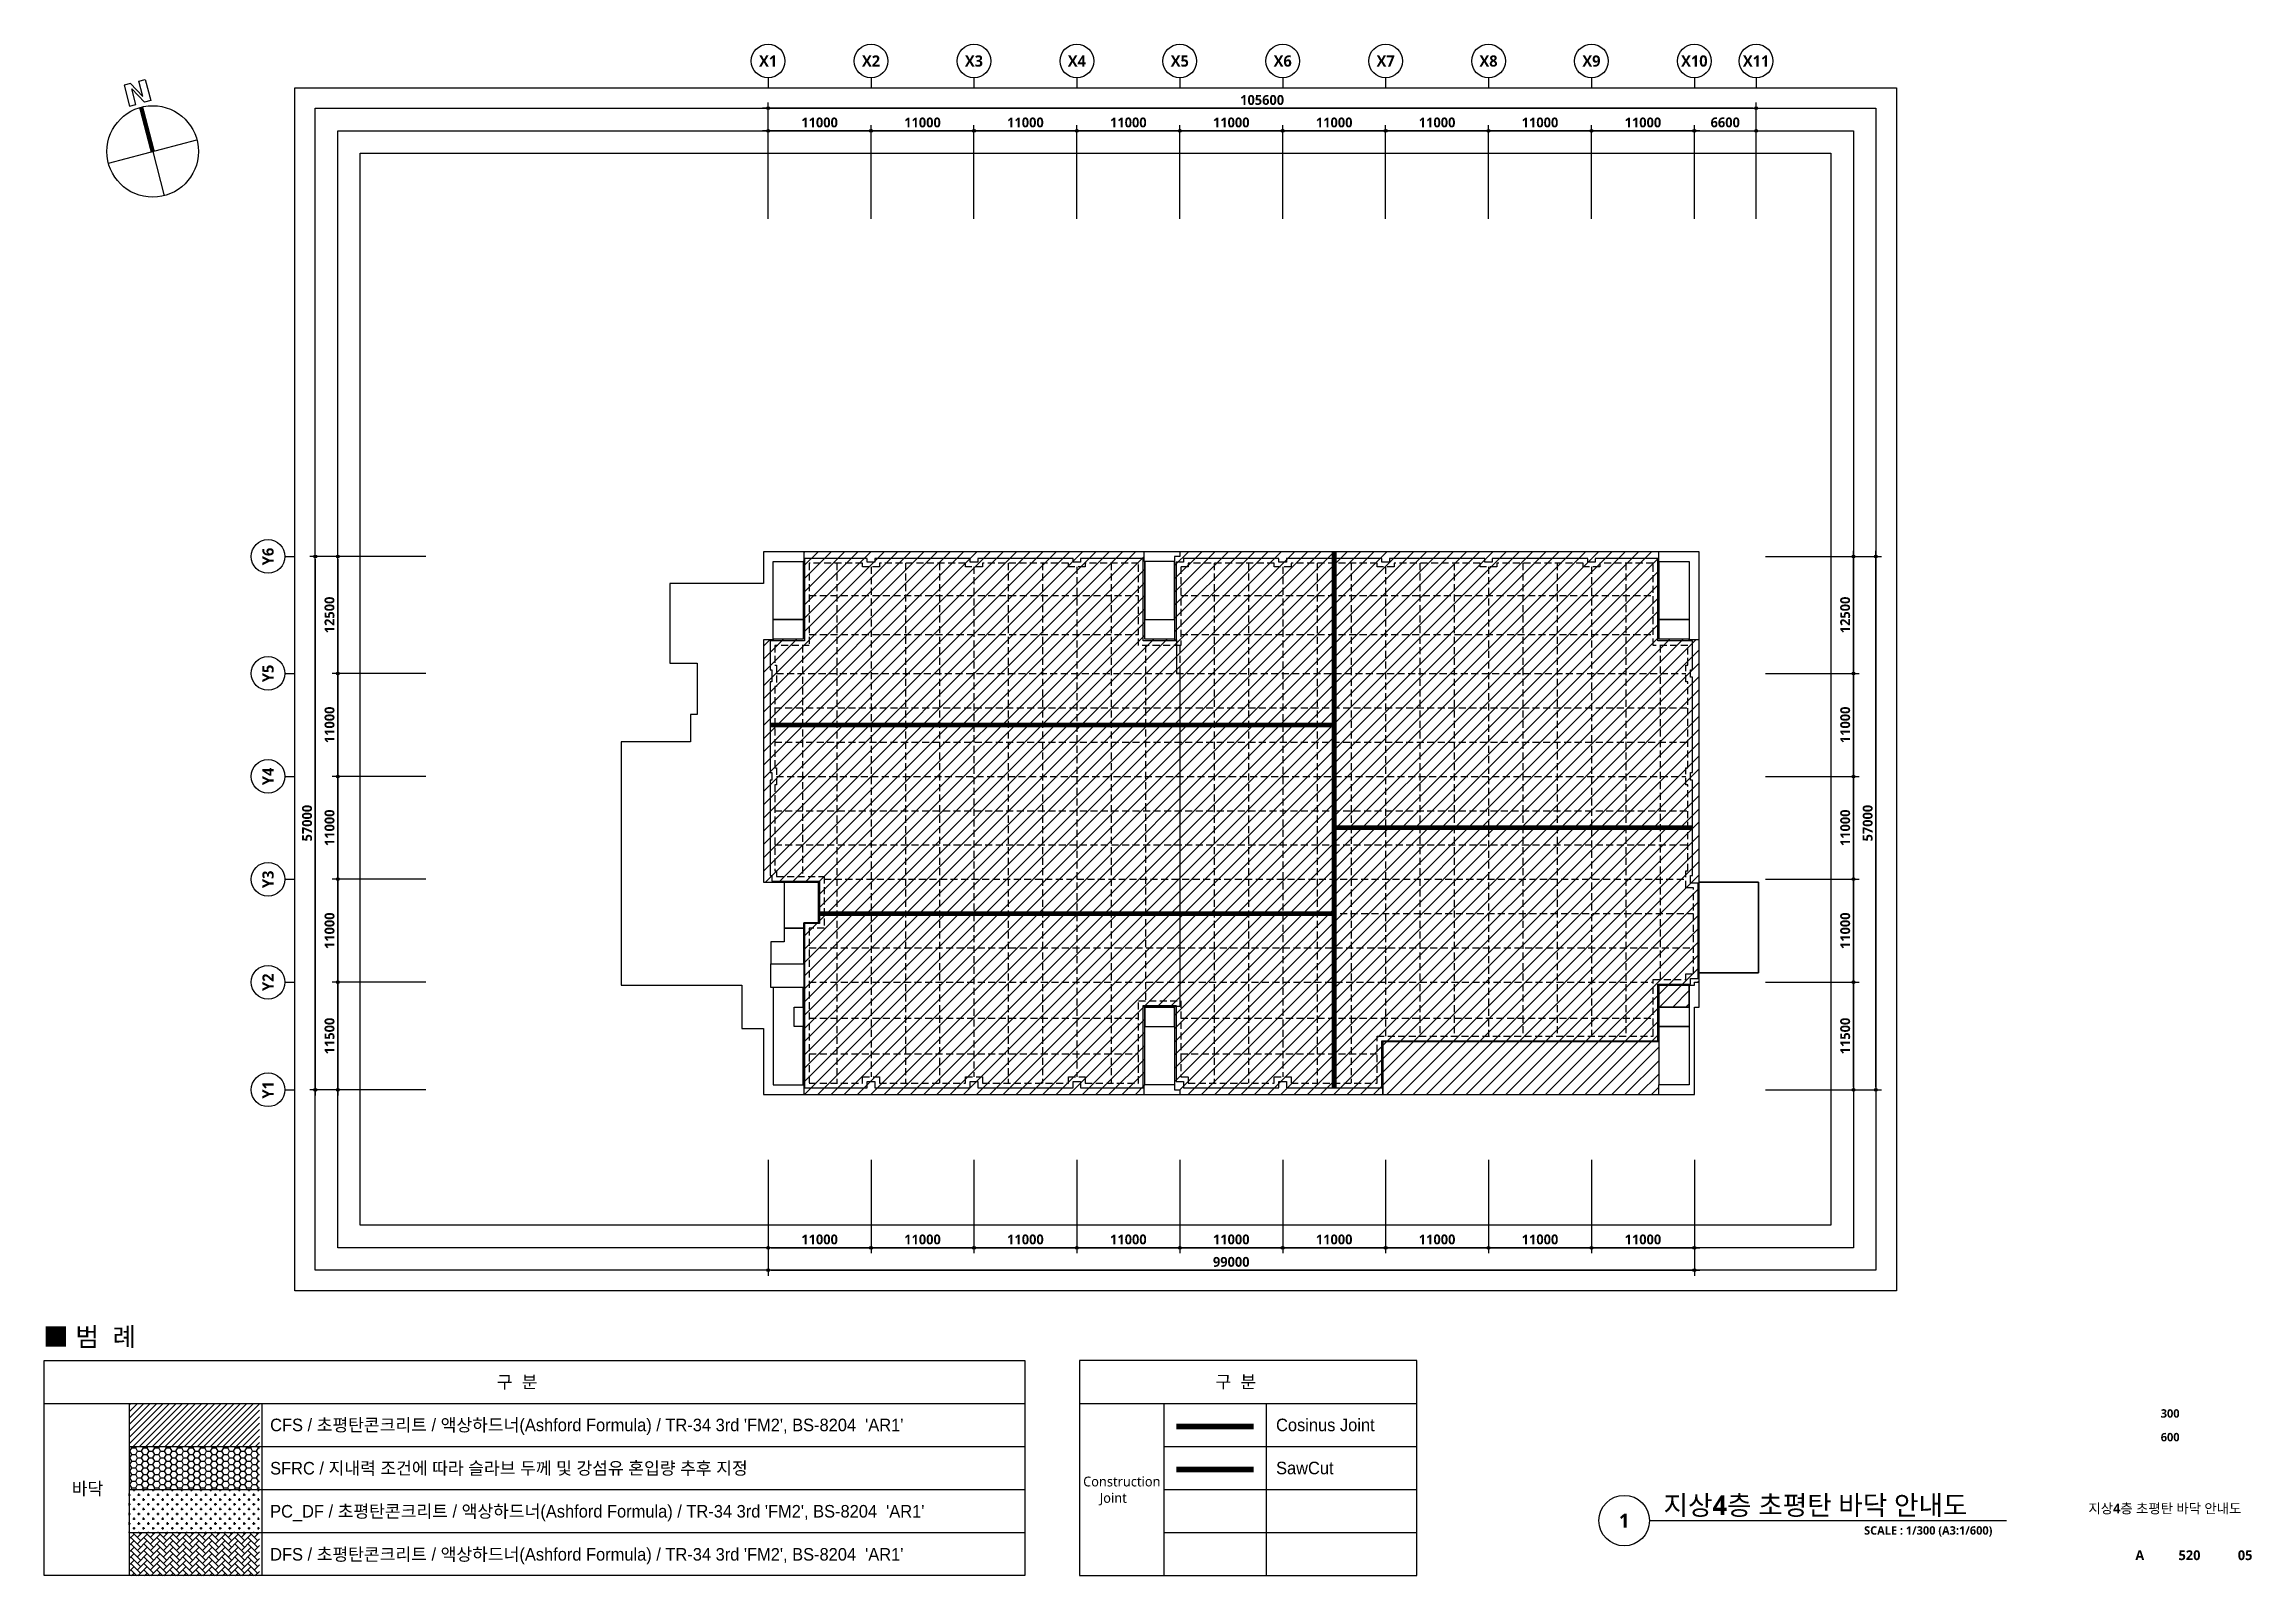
# Model space of a CAD drawing. Header units: millimetres. Extents: x -5354 to 997967, y -1313401 to 249081.
# Drawn here: x 762000 to 997967, y 5975 to 169666 of the extents above; entities that cross this region are included whole.
import ezdxf
from ezdxf.enums import TextEntityAlignment as Align

# ---------------------------------------------------------------- set-up
doc = ezdxf.new("R2010")
doc.units = ezdxf.units.MM
doc.header["$LTSCALE"] = 300
doc.header["$MEASUREMENT"] = 0
doc.header["$PDSIZE"] = -10
doc.linetypes.add('HIDDEN', pattern=[0.375, 0.25, -0.125])
doc.linetypes.add('HIDDENX2', pattern=[0.75, 0.5, -0.25])
doc.layers.get('0').update_dxf_attribs({"linetype": 'CONTINUOUS'})
doc.layers.get('Defpoints').update_dxf_attribs({"color": 153, "linetype": 'CONTINUOUS'})
for name, color, linetype in [('A-ANNO-SYMB', 7, 'CONTINUOUS'), ('A-ANNO-TEXT1', 7, 'CONTINUOUS'), ('A-ANNO-TITL', 7, 'CONTINUOUS'), ('A-ST-AXIS-BUB', 7, 'CONTINUOUS'), ('A-ST-AXIS-DIM', 7, 'CONTINUOUS'), ('AA-MARK', 2, 'CONTINUOUS'), ('AA-XXXX-TXT1', 2, 'CONTINUOUS'), ('ILDO_Area', 8, 'CONTINUOUS'), ('ILDO_Cosinus Joint', 20, 'CONTINUOUS'), ('SAWCUT', 20, 'HIDDEN')]:
    doc.layers.add(name, color=color, linetype=linetype)
doc.layers.add('Defpoint', color=161, linetype='CONTINUOUS', plot=False)
doc.layers.add('면적', color=210, linetype='CONTINUOUS', plot=False)
doc.styles.add('SH_대대리576', font='')
doc.styles.add('돋움', font='')
doc.styles.add('울릉도L', font='')
doc.styles.get('SH_대대리576').set_extended_font_data('NanumGothic', bold=True)
doc.styles.get('돋움').set_extended_font_data('Dotum')
doc.styles.get('울릉도L').set_extended_font_data('NanumGothic')
doc.dimstyles.new('SHP 600', dxfattribs={"dimscale": 300, "dimtxt": 3.5, "dimasz": 1, "dimexe": 2, "dimexo": 2, "dimgap": 1, "dimtad": 1, "dimdec": 0, "dimzin": 0, "dimdsep": 46, "dimtxsty": 'SH_대대리576', "dimblk": 'DIMDOT', "dimcen": 0.09, "dimclrt": 3, "dimadec": 0, "dimazin": 1, "dimtfac": 1, "dimtdec": 0, "dimtix": 1, "dimtmove": 2, "dimatfit": 0, "dimldrblk": 'DIMDOT', "dimfxl": 1, "dimtolj": 1, "dimtzin": 0, "dimarcsym": 0})

msp = doc.modelspace()

# ---------------------------------------------------------------- texts
at = {"layer": 'A-ANNO-TEXT1', "style": 'SH_대대리576'}
for s, p in [('X1', (839381.8, 167866.3)), ('X2', (850381.8, 167866.3)), ('X3', (861381.8, 167866.3)), ('X4', (872381.8, 167866.3)), ('X5', (883381.8, 167866.3)), ('X6', (894381.8, 167866.3)), ('X7', (905381.8, 167866.3)), ('X8', (916381.8, 167866.3)), ('X9', (927381.8, 167866.3)), ('X10', (938381.8, 167866.3)), ('X11', (944981.8, 167866.3))]:
    msp.add_text(s, height=1200, dxfattribs=at).set_placement(p, align=Align.MIDDLE_CENTER)
for s, p in [('Y6', (785931.8, 114916.3)), ('Y5', (785931.8, 102416.3)), ('Y4', (785931.8, 91416.3)), ('Y3', (785931.8, 80416.3)), ('Y2', (785931.8, 69416.3)), ('Y1', (785931.8, 57916.3))]:
    msp.add_text(s, height=1200, rotation=90, dxfattribs=at).set_placement(p, align=Align.MIDDLE_CENTER)
at = {"layer": 'A-ANNO-TITL', "style": 'SH_대대리576'}
for s, height, p in [('300', 900, (989235.5, 23333.4)), ('600', 900, (989235.5, 20800.2)), ('지상4층 초평탄 바닥 안내도', 1050, (988670.3, 13191.8)), ('A', 1050, (985987.6, 8181.3)), ('520', 1050, (991300.8, 8181.3)), ('05', 1050, (997247.3, 8181.3))]:
    msp.add_text(s, height=height, dxfattribs=at).set_placement(p, align=Align.MIDDLE)

# ---------------------------------------------------------------- blocks, each defined once
blk = doc.blocks.new('*U21')
at = {"layer": 'A-ANNO-TITL'}
blk.add_line((0, 0), (6359, 0), dxfattribs=at)
blk.add_circle((-450, 0), 450, dxfattribs=at)
at = {"layer": 'AA-XXXX-TXT1', "style": 'SH_대대리576'}
blk.add_attdef('DWG.TITLE', (250, 100), '', height=350, dxfattribs=at)
at = {"layer": 'AA-XXXX-TXT1', "color": 7, "style": 'SH_대대리576'}
blk.add_attdef('NO1', text='', height=300, dxfattribs=at).set_placement((-450, 0), align=Align.MIDDLE)
at = {"layer": 'AA-XXXX-TXT1', "style": 'SH_대대리576'}
blk.add_attdef('SCALE', text='', height=150, dxfattribs=at).set_placement((6109, -100), align=Align.TOP_RIGHT)
blk = doc.blocks.new('G$CDADDFB7A')
at = {"layer": '면적', "elevation": 103000}
for points in [[(98950, 11700), (99500, 11700), (99500, 12000), (100000, 12000), (100000, 13000), (100000, 13000), (100000, 22700), (100000, 22700), (100000, 48600), (98950, 48600), (98950, 48650), (95750, 48650), (95750, 56950), (95700, 56950), (95700, 58000), (44500, 58000), (44500, 57500), (44500, 57500), (43950, 57500), (43950, 48650), (40750, 48650), (40750, 56950), (40700, 56950), (40700, 58000), (4300, 58000), (4300, 56950), (4250, 56950), (4250, 48650), (1050, 48650), (1050, 48600), (0, 48600), (0, 22700), (5900, 22700), (5900, 18360), (4300, 18360), (4300, 11450), (4250, 11450), (4250, 1050), (4300, 1050), (4300, 0), (40700, 0), (40700, 1050), (40750, 1050), (40750, 9350), (43950, 9350), (43950, 500), (44500, 500), (44500, 0), (66200, 0), (66200, 5650), (95750, 5650), (95750, 9350), (98950, 9350), (98950, 11700)], [(44500, 45000), (44200, 45000), (44200, 48600)]]:
    blk.add_lwpolyline(points, dxfattribs=at)
for points in [[(1050, 56950), (4250, 56950), (4250, 50750), (1050, 50750)], [(1050, 50750), (4250, 50750), (4250, 48650), (1050, 48650)], [(100000, 22700), (106350, 22700), (106350, 13000), (100000, 13000)], [(95750, 11700), (98950, 11700), (98950, 9350), (95750, 9350)], [(95750, 9350), (98950, 9350), (98950, 7250), (95750, 7250)]]:
    blk.add_lwpolyline(points, close=True, dxfattribs=at)
at = {"layer": '면적'}
for points in [[(40750, 50750), (43950, 50750), (43950, 56950), (40750, 56950), (40750, 50750), (40750, 50750)], [(98950, 50750), (95750, 50750), (95750, 56950), (98950, 56950)], [(40750, 50750), (43950, 50750), (43950, 48650), (40750, 48650)], [(95750, 50750), (98950, 50750), (98950, 48650), (95750, 48650)], [(2200, 22700), (2200, 17760), (4300, 17760), (4300, 18360), (5900, 18360), (5900, 22700)], [(2200, 17760), (2200, 16300), (800, 16300), (800, 13950), (4300, 13950), (4300, 17760), (2200, 17760)], [(800, 13950), (4300, 13950), (4300, 11450), (800, 11450)], [(4250, 9350), (4250, 11450), (1050, 11450), (1050, 1050), (4250, 1050), (4250, 7250), (3300, 7250), (3300, 9350)], [(4250, 7250), (3300, 7250), (3300, 9350), (4250, 9350)], [(40750, 7250), (43950, 7250), (43950, 9350), (40750, 9350)], [(43950, 1050), (40750, 1050), (40750, 7250), (43950, 7250)], [(98950, 1050), (95750, 1050), (95750, 7250), (98950, 7250)], [(66200, 5650), (66200, 0), (95600, 0), (95700, 0), (95700, 1050), (95750, 1050), (95750, 5650)]]:
    blk.add_lwpolyline(points, close=True, dxfattribs=at)
for points in [[(43950, 48650), (43950, 48600), (44200, 48600)], [(44500, 45000), (44500, 9400), (43950, 9400), (43950, 9350)]]:
    blk.add_lwpolyline(points, dxfattribs=at)
blk = doc.blocks.new('A-ST-AXIS-BUB-1')
at = {"layer": 'A-ST-AXIS-BUB'}
blk.add_line((0, 350), (0, 0), dxfattribs=at)
blk.add_circle((0, 950), 600, dxfattribs=at)
blk = doc.blocks.new('dr-sy-018-D-M')
at = {"layer": 'A-ANNO-SYMB'}
for p, q in [((-1, 16.4), (-2.5, 16.4)), ((-2.5, 16.4), (-2.5, 11.4)), ((-1, 16.4), (1, 12.8)), ((1, 12.8), (1, 16.4)), ((1, 16.4), (2.5, 16.4)), ((2.5, 16.4), (2.5, 11.4)), ((-2.5, 11.4), (-1, 11.4)), ((-1, 15.09), (1.05, 11.4)), ((-1, 11.4), (-1, 15.09)), ((2.5, 11.4), (1.05, 11.4)), ((-10.5, 0), (10.5, 0)), ((0, 0), (0, -10.5))]:
    blk.add_line(p, q, dxfattribs=at)
at = {"layer": 'A-ANNO-SYMB', "const_width": 1}
blk.add_lwpolyline([(0, 10.5), (0, 0)], dxfattribs=at)
at = {"layer": 'A-ANNO-SYMB'}
blk.add_circle((0, 0), 10.5, dxfattribs=at)
blk = doc.blocks.new('DIMDOT')
at = {"color": 0}
blk.add_line((-2, 0), (2, 0), dxfattribs=at)
for radius in [0.5, 0.25]:
    blk.add_circle((0, 0), radius, dxfattribs=at)
blk = doc.blocks.new('*D79')
at = {"layer": 'A-ST-AXIS-DIM', "color": 0, "lineweight": -2, "transparency": 16777216}
for p, q in [((938382, 151016), (938382, 161016)), ((944982, 151016), (944982, 161016)), ((938682, 160416), (944682, 160416))]:
    blk.add_line(p, q, dxfattribs=at)
at = {"layer": 'Defpoints', "color": 0, "transparency": 16777216}
for p in [(944982, 160416), (938382, 150416), (944982, 150416)]:
    blk.add_point(p, dxfattribs=at)
at = {"layer": 'A-ST-AXIS-DIM', "color": 0, "linetype": 'ByBlock', "lineweight": -2, "transparency": 16777216, "xscale": 300, "yscale": 300, "zscale": 300, "rotation": 180}
blk.add_blockref('DIMDOT', (938382, 160416), dxfattribs=at)
at = {"layer": 'A-ST-AXIS-DIM', "color": 0, "linetype": 'ByBlock', "lineweight": -2, "transparency": 16777216, "xscale": 300, "yscale": 300, "zscale": 300}
blk.add_blockref('DIMDOT', (944982, 160416), dxfattribs=at)
at = {"layer": 'A-ST-AXIS-DIM', "color": 3, "transparency": 16777216, "insert": (941682, 161296), "char_height": 1050, "attachment_point": 5, "style": 'SH_대대리576'}
blk.add_mtext('\\A1;6600', dxfattribs=at)
blk = doc.blocks.new('*D84')
at = {"layer": 'A-ST-AXIS-DIM', "color": 0, "lineweight": -2, "transparency": 16777216}
for p, q in [((839382, 50445), (839382, 38045)), ((938382, 50445), (938382, 38045)), ((839682, 38645), (938082, 38645))]:
    blk.add_line(p, q, dxfattribs=at)
at = {"layer": 'Defpoints', "color": 0, "transparency": 16777216}
for p in [(839382, 51045), (938382, 51045), (938382, 38645)]:
    blk.add_point(p, dxfattribs=at)
at = {"layer": 'A-ST-AXIS-DIM', "color": 0, "linetype": 'ByBlock', "lineweight": -2, "transparency": 16777216, "xscale": 300, "yscale": 300, "zscale": 300, "rotation": 180}
blk.add_blockref('DIMDOT', (839382, 38645), dxfattribs=at)
at = {"layer": 'A-ST-AXIS-DIM', "color": 0, "linetype": 'ByBlock', "lineweight": -2, "transparency": 16777216, "xscale": 300, "yscale": 300, "zscale": 300}
blk.add_blockref('DIMDOT', (938382, 38645), dxfattribs=at)
at = {"layer": 'A-ST-AXIS-DIM', "color": 3, "transparency": 16777216, "insert": (888882, 39524), "char_height": 1050, "attachment_point": 5, "style": 'SH_대대리576'}
blk.add_mtext('\\A1;99000', dxfattribs=at)
blk = doc.blocks.new('*D85')
at = {"layer": 'A-ST-AXIS-DIM', "color": 0, "lineweight": -2, "transparency": 16777216}
for p, q in [((927382, 50445), (927382, 40445)), ((938382, 50445), (938382, 40445)), ((927682, 41045), (938082, 41045))]:
    blk.add_line(p, q, dxfattribs=at)
at = {"layer": 'Defpoints', "color": 0, "transparency": 16777216}
for p in [(927382, 51045), (938382, 51045), (938382, 41045)]:
    blk.add_point(p, dxfattribs=at)
at = {"layer": 'A-ST-AXIS-DIM', "color": 0, "linetype": 'ByBlock', "lineweight": -2, "transparency": 16777216, "xscale": 300, "yscale": 300, "zscale": 300, "rotation": 180}
blk.add_blockref('DIMDOT', (927382, 41045), dxfattribs=at)
at = {"layer": 'A-ST-AXIS-DIM', "color": 0, "linetype": 'ByBlock', "lineweight": -2, "transparency": 16777216, "xscale": 300, "yscale": 300, "zscale": 300}
blk.add_blockref('DIMDOT', (938382, 41045), dxfattribs=at)
at = {"layer": 'A-ST-AXIS-DIM', "color": 3, "transparency": 16777216, "insert": (932882, 41921), "char_height": 1050, "attachment_point": 5, "style": 'SH_대대리576'}
blk.add_mtext('\\A1;11000', dxfattribs=at)
blk = doc.blocks.new('*D86')
at = {"layer": 'A-ST-AXIS-DIM', "color": 0, "lineweight": -2, "transparency": 16777216}
for p, q in [((916382, 50445), (916382, 40445)), ((927382, 50445), (927382, 40445)), ((916682, 41045), (927082, 41045))]:
    blk.add_line(p, q, dxfattribs=at)
at = {"layer": 'Defpoints', "color": 0, "transparency": 16777216}
for p in [(916382, 51045), (927382, 51045), (927382, 41045)]:
    blk.add_point(p, dxfattribs=at)
at = {"layer": 'A-ST-AXIS-DIM', "color": 0, "linetype": 'ByBlock', "lineweight": -2, "transparency": 16777216, "xscale": 300, "yscale": 300, "zscale": 300, "rotation": 180}
blk.add_blockref('DIMDOT', (916382, 41045), dxfattribs=at)
at = {"layer": 'A-ST-AXIS-DIM', "color": 0, "linetype": 'ByBlock', "lineweight": -2, "transparency": 16777216, "xscale": 300, "yscale": 300, "zscale": 300}
blk.add_blockref('DIMDOT', (927382, 41045), dxfattribs=at)
at = {"layer": 'A-ST-AXIS-DIM', "color": 3, "transparency": 16777216, "insert": (921882, 41921), "char_height": 1050, "attachment_point": 5, "style": 'SH_대대리576'}
blk.add_mtext('\\A1;11000', dxfattribs=at)
blk = doc.blocks.new('*D87')
at = {"layer": 'A-ST-AXIS-DIM', "color": 0, "lineweight": -2, "transparency": 16777216}
for p, q in [((905382, 50445), (905382, 40445)), ((916382, 50445), (916382, 40445)), ((905682, 41045), (916082, 41045))]:
    blk.add_line(p, q, dxfattribs=at)
at = {"layer": 'Defpoints', "color": 0, "transparency": 16777216}
for p in [(905382, 51045), (916382, 51045), (916382, 41045)]:
    blk.add_point(p, dxfattribs=at)
at = {"layer": 'A-ST-AXIS-DIM', "color": 0, "linetype": 'ByBlock', "lineweight": -2, "transparency": 16777216, "xscale": 300, "yscale": 300, "zscale": 300, "rotation": 180}
blk.add_blockref('DIMDOT', (905382, 41045), dxfattribs=at)
at = {"layer": 'A-ST-AXIS-DIM', "color": 0, "linetype": 'ByBlock', "lineweight": -2, "transparency": 16777216, "xscale": 300, "yscale": 300, "zscale": 300}
blk.add_blockref('DIMDOT', (916382, 41045), dxfattribs=at)
at = {"layer": 'A-ST-AXIS-DIM', "color": 3, "transparency": 16777216, "insert": (910882, 41921), "char_height": 1050, "attachment_point": 5, "style": 'SH_대대리576'}
blk.add_mtext('\\A1;11000', dxfattribs=at)
blk = doc.blocks.new('*D88')
at = {"layer": 'A-ST-AXIS-DIM', "color": 0, "lineweight": -2, "transparency": 16777216}
for p, q in [((894382, 50445), (894382, 40445)), ((905382, 50445), (905382, 40445)), ((894682, 41045), (905082, 41045))]:
    blk.add_line(p, q, dxfattribs=at)
at = {"layer": 'Defpoints', "color": 0, "transparency": 16777216}
for p in [(894382, 51045), (905382, 51045), (905382, 41045)]:
    blk.add_point(p, dxfattribs=at)
at = {"layer": 'A-ST-AXIS-DIM', "color": 0, "linetype": 'ByBlock', "lineweight": -2, "transparency": 16777216, "xscale": 300, "yscale": 300, "zscale": 300, "rotation": 180}
blk.add_blockref('DIMDOT', (894382, 41045), dxfattribs=at)
at = {"layer": 'A-ST-AXIS-DIM', "color": 0, "linetype": 'ByBlock', "lineweight": -2, "transparency": 16777216, "xscale": 300, "yscale": 300, "zscale": 300}
blk.add_blockref('DIMDOT', (905382, 41045), dxfattribs=at)
at = {"layer": 'A-ST-AXIS-DIM', "color": 3, "transparency": 16777216, "insert": (899882, 41921), "char_height": 1050, "attachment_point": 5, "style": 'SH_대대리576'}
blk.add_mtext('\\A1;11000', dxfattribs=at)
blk = doc.blocks.new('*D89')
at = {"layer": 'A-ST-AXIS-DIM', "color": 0, "lineweight": -2, "transparency": 16777216}
for p, q in [((883382, 50445), (883382, 40445)), ((894382, 50445), (894382, 40445)), ((883682, 41045), (894082, 41045))]:
    blk.add_line(p, q, dxfattribs=at)
at = {"layer": 'Defpoints', "color": 0, "transparency": 16777216}
for p in [(883382, 51045), (894382, 51045), (894382, 41045)]:
    blk.add_point(p, dxfattribs=at)
at = {"layer": 'A-ST-AXIS-DIM', "color": 0, "linetype": 'ByBlock', "lineweight": -2, "transparency": 16777216, "xscale": 300, "yscale": 300, "zscale": 300, "rotation": 180}
blk.add_blockref('DIMDOT', (883382, 41045), dxfattribs=at)
at = {"layer": 'A-ST-AXIS-DIM', "color": 0, "linetype": 'ByBlock', "lineweight": -2, "transparency": 16777216, "xscale": 300, "yscale": 300, "zscale": 300}
blk.add_blockref('DIMDOT', (894382, 41045), dxfattribs=at)
at = {"layer": 'A-ST-AXIS-DIM', "color": 3, "transparency": 16777216, "insert": (888882, 41921), "char_height": 1050, "attachment_point": 5, "style": 'SH_대대리576'}
blk.add_mtext('\\A1;11000', dxfattribs=at)
blk = doc.blocks.new('*D90')
at = {"layer": 'A-ST-AXIS-DIM', "color": 0, "lineweight": -2, "transparency": 16777216}
for p, q in [((872382, 50445), (872382, 40445)), ((883382, 50445), (883382, 40445)), ((872682, 41045), (883082, 41045))]:
    blk.add_line(p, q, dxfattribs=at)
at = {"layer": 'Defpoints', "color": 0, "transparency": 16777216}
for p in [(872382, 51045), (883382, 51045), (883382, 41045)]:
    blk.add_point(p, dxfattribs=at)
at = {"layer": 'A-ST-AXIS-DIM', "color": 0, "linetype": 'ByBlock', "lineweight": -2, "transparency": 16777216, "xscale": 300, "yscale": 300, "zscale": 300, "rotation": 180}
blk.add_blockref('DIMDOT', (872382, 41045), dxfattribs=at)
at = {"layer": 'A-ST-AXIS-DIM', "color": 0, "linetype": 'ByBlock', "lineweight": -2, "transparency": 16777216, "xscale": 300, "yscale": 300, "zscale": 300}
blk.add_blockref('DIMDOT', (883382, 41045), dxfattribs=at)
at = {"layer": 'A-ST-AXIS-DIM', "color": 3, "transparency": 16777216, "insert": (877882, 41921), "char_height": 1050, "attachment_point": 5, "style": 'SH_대대리576'}
blk.add_mtext('\\A1;11000', dxfattribs=at)
blk = doc.blocks.new('*D91')
at = {"layer": 'A-ST-AXIS-DIM', "color": 0, "lineweight": -2, "transparency": 16777216}
for p, q in [((861382, 50445), (861382, 40445)), ((872382, 50445), (872382, 40445)), ((861682, 41045), (872082, 41045))]:
    blk.add_line(p, q, dxfattribs=at)
at = {"layer": 'Defpoints', "color": 0, "transparency": 16777216}
for p in [(861382, 51045), (872382, 51045), (872382, 41045)]:
    blk.add_point(p, dxfattribs=at)
at = {"layer": 'A-ST-AXIS-DIM', "color": 0, "linetype": 'ByBlock', "lineweight": -2, "transparency": 16777216, "xscale": 300, "yscale": 300, "zscale": 300, "rotation": 180}
blk.add_blockref('DIMDOT', (861382, 41045), dxfattribs=at)
at = {"layer": 'A-ST-AXIS-DIM', "color": 0, "linetype": 'ByBlock', "lineweight": -2, "transparency": 16777216, "xscale": 300, "yscale": 300, "zscale": 300}
blk.add_blockref('DIMDOT', (872382, 41045), dxfattribs=at)
at = {"layer": 'A-ST-AXIS-DIM', "color": 3, "transparency": 16777216, "insert": (866882, 41921), "char_height": 1050, "attachment_point": 5, "style": 'SH_대대리576'}
blk.add_mtext('\\A1;11000', dxfattribs=at)
blk = doc.blocks.new('*D92')
at = {"layer": 'A-ST-AXIS-DIM', "color": 0, "lineweight": -2, "transparency": 16777216}
for p, q in [((850382, 50445), (850382, 40445)), ((861382, 50445), (861382, 40445)), ((850682, 41045), (861082, 41045))]:
    blk.add_line(p, q, dxfattribs=at)
at = {"layer": 'Defpoints', "color": 0, "transparency": 16777216}
for p in [(850382, 51045), (861382, 51045), (861382, 41045)]:
    blk.add_point(p, dxfattribs=at)
at = {"layer": 'A-ST-AXIS-DIM', "color": 0, "linetype": 'ByBlock', "lineweight": -2, "transparency": 16777216, "xscale": 300, "yscale": 300, "zscale": 300, "rotation": 180}
blk.add_blockref('DIMDOT', (850382, 41045), dxfattribs=at)
at = {"layer": 'A-ST-AXIS-DIM', "color": 0, "linetype": 'ByBlock', "lineweight": -2, "transparency": 16777216, "xscale": 300, "yscale": 300, "zscale": 300}
blk.add_blockref('DIMDOT', (861382, 41045), dxfattribs=at)
at = {"layer": 'A-ST-AXIS-DIM', "color": 3, "transparency": 16777216, "insert": (855882, 41921), "char_height": 1050, "attachment_point": 5, "style": 'SH_대대리576'}
blk.add_mtext('\\A1;11000', dxfattribs=at)
blk = doc.blocks.new('*D93')
at = {"layer": 'A-ST-AXIS-DIM', "color": 0, "lineweight": -2, "transparency": 16777216}
for p, q in [((839382, 50445), (839382, 40445)), ((850382, 50445), (850382, 40445)), ((839682, 41045), (850082, 41045))]:
    blk.add_line(p, q, dxfattribs=at)
at = {"layer": 'Defpoints', "color": 0, "transparency": 16777216}
for p in [(839382, 51045), (850382, 51045), (850382, 41045)]:
    blk.add_point(p, dxfattribs=at)
at = {"layer": 'A-ST-AXIS-DIM', "color": 0, "linetype": 'ByBlock', "lineweight": -2, "transparency": 16777216, "xscale": 300, "yscale": 300, "zscale": 300, "rotation": 180}
blk.add_blockref('DIMDOT', (839382, 41045), dxfattribs=at)
at = {"layer": 'A-ST-AXIS-DIM', "color": 0, "linetype": 'ByBlock', "lineweight": -2, "transparency": 16777216, "xscale": 300, "yscale": 300, "zscale": 300}
blk.add_blockref('DIMDOT', (850382, 41045), dxfattribs=at)
at = {"layer": 'A-ST-AXIS-DIM', "color": 3, "transparency": 16777216, "insert": (844882, 41921), "char_height": 1050, "attachment_point": 5, "style": 'SH_대대리576'}
blk.add_mtext('\\A1;11000', dxfattribs=at)
blk = doc.blocks.new('*D94')
at = {"layer": 'A-ST-AXIS-DIM', "color": 0, "lineweight": -2, "transparency": 16777216}
for p, q in [((945982, 114916), (958382, 114916)), ((957782, 58216), (957782, 114616)), ((945982, 57916), (958382, 57916))]:
    blk.add_line(p, q, dxfattribs=at)
at = {"layer": 'Defpoints', "color": 0, "transparency": 16777216}
for p in [(945382, 114916), (957782, 114916), (945382, 57916)]:
    blk.add_point(p, dxfattribs=at)
at = {"layer": 'A-ST-AXIS-DIM', "color": 0, "linetype": 'ByBlock', "lineweight": -2, "transparency": 16777216, "xscale": 300, "yscale": 300, "zscale": 300}
for p, rotation in [((957782, 114916), 90), ((957782, 57916), 270)]:
    blk.add_blockref('DIMDOT', p, dxfattribs=dict(at, rotation=rotation))
at = {"layer": 'A-ST-AXIS-DIM', "color": 3, "transparency": 16777216, "insert": (956905, 86416), "char_height": 1050, "attachment_point": 5, "rotation": 90, "style": 'SH_대대리576'}
blk.add_mtext('\\A1;57000', dxfattribs=at)
blk = doc.blocks.new('*D95')
at = {"layer": 'A-ST-AXIS-DIM', "color": 0, "lineweight": -2, "transparency": 16777216}
for p, q in [((945982, 69416), (955982, 69416)), ((955382, 58216), (955382, 69116)), ((945982, 57916), (955982, 57916))]:
    blk.add_line(p, q, dxfattribs=at)
at = {"layer": 'Defpoints', "color": 0, "transparency": 16777216}
for p in [(945382, 69416), (955382, 69416), (945382, 57916)]:
    blk.add_point(p, dxfattribs=at)
at = {"layer": 'A-ST-AXIS-DIM', "color": 0, "linetype": 'ByBlock', "lineweight": -2, "transparency": 16777216, "xscale": 300, "yscale": 300, "zscale": 300}
for p, rotation in [((955382, 69416), 90), ((955382, 57916), 270)]:
    blk.add_blockref('DIMDOT', p, dxfattribs=dict(at, rotation=rotation))
at = {"layer": 'A-ST-AXIS-DIM', "color": 3, "transparency": 16777216, "insert": (954505, 63666), "char_height": 1050, "attachment_point": 5, "rotation": 90, "style": 'SH_대대리576'}
blk.add_mtext('\\A1;11500', dxfattribs=at)
blk = doc.blocks.new('*D96')
at = {"layer": 'A-ST-AXIS-DIM', "color": 0, "lineweight": -2, "transparency": 16777216}
for p, q in [((945982, 80416), (955982, 80416)), ((955382, 69716), (955382, 80116)), ((945982, 69416), (955982, 69416))]:
    blk.add_line(p, q, dxfattribs=at)
at = {"layer": 'Defpoints', "color": 0, "transparency": 16777216}
for p in [(945382, 80416), (955382, 80416), (945382, 69416)]:
    blk.add_point(p, dxfattribs=at)
at = {"layer": 'A-ST-AXIS-DIM', "color": 0, "linetype": 'ByBlock', "lineweight": -2, "transparency": 16777216, "xscale": 300, "yscale": 300, "zscale": 300}
for p, rotation in [((955382, 80416), 90), ((955382, 69416), 270)]:
    blk.add_blockref('DIMDOT', p, dxfattribs=dict(at, rotation=rotation))
at = {"layer": 'A-ST-AXIS-DIM', "color": 3, "transparency": 16777216, "insert": (954506, 74916), "char_height": 1050, "attachment_point": 5, "rotation": 90, "style": 'SH_대대리576'}
blk.add_mtext('\\A1;11000', dxfattribs=at)
blk = doc.blocks.new('*D97')
at = {"layer": 'A-ST-AXIS-DIM', "color": 0, "lineweight": -2, "transparency": 16777216}
for p, q in [((945982, 91416), (955982, 91416)), ((955382, 80716), (955382, 91116)), ((945982, 80416), (955982, 80416))]:
    blk.add_line(p, q, dxfattribs=at)
at = {"layer": 'Defpoints', "color": 0, "transparency": 16777216}
for p in [(945382, 91416), (955382, 91416), (945382, 80416)]:
    blk.add_point(p, dxfattribs=at)
at = {"layer": 'A-ST-AXIS-DIM', "color": 0, "linetype": 'ByBlock', "lineweight": -2, "transparency": 16777216, "xscale": 300, "yscale": 300, "zscale": 300}
for p, rotation in [((955382, 91416), 90), ((955382, 80416), 270)]:
    blk.add_blockref('DIMDOT', p, dxfattribs=dict(at, rotation=rotation))
at = {"layer": 'A-ST-AXIS-DIM', "color": 3, "transparency": 16777216, "insert": (954506, 85916), "char_height": 1050, "attachment_point": 5, "rotation": 90, "style": 'SH_대대리576'}
blk.add_mtext('\\A1;11000', dxfattribs=at)
blk = doc.blocks.new('*D98')
at = {"layer": 'A-ST-AXIS-DIM', "color": 0, "lineweight": -2, "transparency": 16777216}
for p, q in [((945982, 102416), (955982, 102416)), ((955382, 91716), (955382, 102116)), ((945982, 91416), (955982, 91416))]:
    blk.add_line(p, q, dxfattribs=at)
at = {"layer": 'Defpoints', "color": 0, "transparency": 16777216}
for p in [(945382, 102416), (955382, 102416), (945382, 91416)]:
    blk.add_point(p, dxfattribs=at)
at = {"layer": 'A-ST-AXIS-DIM', "color": 0, "linetype": 'ByBlock', "lineweight": -2, "transparency": 16777216, "xscale": 300, "yscale": 300, "zscale": 300}
for p, rotation in [((955382, 102416), 90), ((955382, 91416), 270)]:
    blk.add_blockref('DIMDOT', p, dxfattribs=dict(at, rotation=rotation))
at = {"layer": 'A-ST-AXIS-DIM', "color": 3, "transparency": 16777216, "insert": (954506, 96916), "char_height": 1050, "attachment_point": 5, "rotation": 90, "style": 'SH_대대리576'}
blk.add_mtext('\\A1;11000', dxfattribs=at)
blk = doc.blocks.new('*D99')
at = {"layer": 'A-ST-AXIS-DIM', "color": 0, "lineweight": -2, "transparency": 16777216}
for p, q in [((945982, 114916), (955982, 114916)), ((955382, 102716), (955382, 114616)), ((945982, 102416), (955982, 102416))]:
    blk.add_line(p, q, dxfattribs=at)
at = {"layer": 'Defpoints', "color": 0, "transparency": 16777216}
for p in [(945382, 114916), (955382, 114916), (945382, 102416)]:
    blk.add_point(p, dxfattribs=at)
at = {"layer": 'A-ST-AXIS-DIM', "color": 0, "linetype": 'ByBlock', "lineweight": -2, "transparency": 16777216, "xscale": 300, "yscale": 300, "zscale": 300}
for p, rotation in [((955382, 114916), 90), ((955382, 102416), 270)]:
    blk.add_blockref('DIMDOT', p, dxfattribs=dict(at, rotation=rotation))
at = {"layer": 'A-ST-AXIS-DIM', "color": 3, "transparency": 16777216, "insert": (954503, 108666), "char_height": 1050, "attachment_point": 5, "rotation": 90, "style": 'SH_대대리576'}
blk.add_mtext('\\A1;12500', dxfattribs=at)
blk = doc.blocks.new('*D175')
at = {"layer": 'A-ST-AXIS-DIM', "color": 0, "lineweight": -2, "transparency": 16777216}
for p, q in [((802782, 114916), (792782, 114916)), ((793382, 114616), (793382, 102716)), ((802782, 102416), (792782, 102416))]:
    blk.add_line(p, q, dxfattribs=at)
at = {"layer": 'Defpoints', "color": 0, "transparency": 16777216}
for p in [(803382, 114916), (793382, 102416), (803382, 102416)]:
    blk.add_point(p, dxfattribs=at)
at = {"layer": 'A-ST-AXIS-DIM', "color": 0, "linetype": 'ByBlock', "lineweight": -2, "transparency": 16777216, "xscale": 300, "yscale": 300, "zscale": 300}
for p, rotation in [((793382, 114916), 90), ((793382, 102416), 270)]:
    blk.add_blockref('DIMDOT', p, dxfattribs=dict(at, rotation=rotation))
at = {"layer": 'A-ST-AXIS-DIM', "color": 3, "transparency": 16777216, "insert": (792503, 108666), "char_height": 1050, "attachment_point": 5, "rotation": 90, "style": 'SH_대대리576'}
blk.add_mtext('\\A1;12500', dxfattribs=at)
blk = doc.blocks.new('*D176')
at = {"layer": 'A-ST-AXIS-DIM', "color": 0, "lineweight": -2, "transparency": 16777216}
for p, q in [((802782, 102416), (792782, 102416)), ((793382, 102116), (793382, 91716)), ((802782, 91416), (792782, 91416))]:
    blk.add_line(p, q, dxfattribs=at)
at = {"layer": 'Defpoints', "color": 0, "transparency": 16777216}
for p in [(803382, 102416), (793382, 91416), (803382, 91416)]:
    blk.add_point(p, dxfattribs=at)
at = {"layer": 'A-ST-AXIS-DIM', "color": 0, "linetype": 'ByBlock', "lineweight": -2, "transparency": 16777216, "xscale": 300, "yscale": 300, "zscale": 300}
for p, rotation in [((793382, 102416), 90), ((793382, 91416), 270)]:
    blk.add_blockref('DIMDOT', p, dxfattribs=dict(at, rotation=rotation))
at = {"layer": 'A-ST-AXIS-DIM', "color": 3, "transparency": 16777216, "insert": (792506, 96916), "char_height": 1050, "attachment_point": 5, "rotation": 90, "style": 'SH_대대리576'}
blk.add_mtext('\\A1;11000', dxfattribs=at)
blk = doc.blocks.new('*D177')
at = {"layer": 'A-ST-AXIS-DIM', "color": 0, "lineweight": -2, "transparency": 16777216}
for p, q in [((802782, 91416), (792782, 91416)), ((793382, 91116), (793382, 80716)), ((802782, 80416), (792782, 80416))]:
    blk.add_line(p, q, dxfattribs=at)
at = {"layer": 'Defpoints', "color": 0, "transparency": 16777216}
for p in [(803382, 91416), (793382, 80416), (803382, 80416)]:
    blk.add_point(p, dxfattribs=at)
at = {"layer": 'A-ST-AXIS-DIM', "color": 0, "linetype": 'ByBlock', "lineweight": -2, "transparency": 16777216, "xscale": 300, "yscale": 300, "zscale": 300}
for p, rotation in [((793382, 91416), 90), ((793382, 80416), 270)]:
    blk.add_blockref('DIMDOT', p, dxfattribs=dict(at, rotation=rotation))
at = {"layer": 'A-ST-AXIS-DIM', "color": 3, "transparency": 16777216, "insert": (792506, 85916), "char_height": 1050, "attachment_point": 5, "rotation": 90, "style": 'SH_대대리576'}
blk.add_mtext('\\A1;11000', dxfattribs=at)
blk = doc.blocks.new('*D178')
at = {"layer": 'A-ST-AXIS-DIM', "color": 0, "lineweight": -2, "transparency": 16777216}
for p, q in [((802782, 80416), (792782, 80416)), ((793382, 80116), (793382, 69716)), ((802782, 69416), (792782, 69416))]:
    blk.add_line(p, q, dxfattribs=at)
at = {"layer": 'Defpoints', "color": 0, "transparency": 16777216}
for p in [(803382, 80416), (793382, 69416), (803382, 69416)]:
    blk.add_point(p, dxfattribs=at)
at = {"layer": 'A-ST-AXIS-DIM', "color": 0, "linetype": 'ByBlock', "lineweight": -2, "transparency": 16777216, "xscale": 300, "yscale": 300, "zscale": 300}
for p, rotation in [((793382, 80416), 90), ((793382, 69416), 270)]:
    blk.add_blockref('DIMDOT', p, dxfattribs=dict(at, rotation=rotation))
at = {"layer": 'A-ST-AXIS-DIM', "color": 3, "transparency": 16777216, "insert": (792506, 74916), "char_height": 1050, "attachment_point": 5, "rotation": 90, "style": 'SH_대대리576'}
blk.add_mtext('\\A1;11000', dxfattribs=at)
blk = doc.blocks.new('*D179')
at = {"layer": 'A-ST-AXIS-DIM', "color": 0, "lineweight": -2, "transparency": 16777216}
for p, q in [((802782, 69416), (792782, 69416)), ((793382, 69116), (793382, 58216)), ((802782, 57916), (792782, 57916))]:
    blk.add_line(p, q, dxfattribs=at)
at = {"layer": 'Defpoints', "color": 0, "transparency": 16777216}
for p in [(803382, 69416), (793382, 57916), (803382, 57916)]:
    blk.add_point(p, dxfattribs=at)
at = {"layer": 'A-ST-AXIS-DIM', "color": 0, "linetype": 'ByBlock', "lineweight": -2, "transparency": 16777216, "xscale": 300, "yscale": 300, "zscale": 300}
for p, rotation in [((793382, 69416), 90), ((793382, 57916), 270)]:
    blk.add_blockref('DIMDOT', p, dxfattribs=dict(at, rotation=rotation))
at = {"layer": 'A-ST-AXIS-DIM', "color": 3, "transparency": 16777216, "insert": (792505, 63666), "char_height": 1050, "attachment_point": 5, "rotation": 90, "style": 'SH_대대리576'}
blk.add_mtext('\\A1;11500', dxfattribs=at)
blk = doc.blocks.new('*D180')
at = {"layer": 'A-ST-AXIS-DIM', "color": 0, "lineweight": -2, "transparency": 16777216}
for p, q in [((802782, 114916), (790382, 114916)), ((790982, 114616), (790982, 58216)), ((802782, 57916), (790382, 57916))]:
    blk.add_line(p, q, dxfattribs=at)
at = {"layer": 'Defpoints', "color": 0, "transparency": 16777216}
for p in [(803382, 114916), (790982, 57916), (803382, 57916)]:
    blk.add_point(p, dxfattribs=at)
at = {"layer": 'A-ST-AXIS-DIM', "color": 0, "linetype": 'ByBlock', "lineweight": -2, "transparency": 16777216, "xscale": 300, "yscale": 300, "zscale": 300}
for p, rotation in [((790982, 114916), 90), ((790982, 57916), 270)]:
    blk.add_blockref('DIMDOT', p, dxfattribs=dict(at, rotation=rotation))
at = {"layer": 'A-ST-AXIS-DIM', "color": 3, "transparency": 16777216, "insert": (790105, 86416), "char_height": 1050, "attachment_point": 5, "rotation": 90, "style": 'SH_대대리576'}
blk.add_mtext('\\A1;57000', dxfattribs=at)
blk = doc.blocks.new('*D195')
at = {"layer": 'A-ST-AXIS-DIM', "color": 0, "lineweight": -2, "transparency": 16777216}
for p, q in [((927382, 151016), (927382, 161016)), ((938382, 151016), (938382, 161016)), ((938082, 160416), (927682, 160416))]:
    blk.add_line(p, q, dxfattribs=at)
at = {"layer": 'Defpoints', "color": 0, "transparency": 16777216}
for p in [(927382, 160416), (927382, 150416), (938382, 150416)]:
    blk.add_point(p, dxfattribs=at)
at = {"layer": 'A-ST-AXIS-DIM', "color": 0, "linetype": 'ByBlock', "lineweight": -2, "transparency": 16777216, "xscale": 300, "yscale": 300, "zscale": 300, "rotation": 180}
blk.add_blockref('DIMDOT', (927382, 160416), dxfattribs=at)
at = {"layer": 'A-ST-AXIS-DIM', "color": 0, "linetype": 'ByBlock', "lineweight": -2, "transparency": 16777216, "xscale": 300, "yscale": 300, "zscale": 300}
blk.add_blockref('DIMDOT', (938382, 160416), dxfattribs=at)
at = {"layer": 'A-ST-AXIS-DIM', "color": 3, "transparency": 16777216, "insert": (932882, 161292), "char_height": 1050, "attachment_point": 5, "style": 'SH_대대리576'}
blk.add_mtext('\\A1;11000', dxfattribs=at)
blk = doc.blocks.new('*D196')
at = {"layer": 'A-ST-AXIS-DIM', "color": 0, "lineweight": -2, "transparency": 16777216}
for p, q in [((916382, 151016), (916382, 161016)), ((927382, 151016), (927382, 161016)), ((927082, 160416), (916682, 160416))]:
    blk.add_line(p, q, dxfattribs=at)
at = {"layer": 'Defpoints', "color": 0, "transparency": 16777216}
for p in [(916382, 160416), (916382, 150416), (927382, 150416)]:
    blk.add_point(p, dxfattribs=at)
at = {"layer": 'A-ST-AXIS-DIM', "color": 0, "linetype": 'ByBlock', "lineweight": -2, "transparency": 16777216, "xscale": 300, "yscale": 300, "zscale": 300, "rotation": 180}
blk.add_blockref('DIMDOT', (916382, 160416), dxfattribs=at)
at = {"layer": 'A-ST-AXIS-DIM', "color": 0, "linetype": 'ByBlock', "lineweight": -2, "transparency": 16777216, "xscale": 300, "yscale": 300, "zscale": 300}
blk.add_blockref('DIMDOT', (927382, 160416), dxfattribs=at)
at = {"layer": 'A-ST-AXIS-DIM', "color": 3, "transparency": 16777216, "insert": (921882, 161292), "char_height": 1050, "attachment_point": 5, "style": 'SH_대대리576'}
blk.add_mtext('\\A1;11000', dxfattribs=at)
blk = doc.blocks.new('*D197')
at = {"layer": 'A-ST-AXIS-DIM', "color": 0, "lineweight": -2, "transparency": 16777216}
for p, q in [((905382, 151016), (905382, 161016)), ((916382, 151016), (916382, 161016)), ((916082, 160416), (905682, 160416))]:
    blk.add_line(p, q, dxfattribs=at)
at = {"layer": 'Defpoints', "color": 0, "transparency": 16777216}
for p in [(905382, 160416), (905382, 150416), (916382, 150416)]:
    blk.add_point(p, dxfattribs=at)
at = {"layer": 'A-ST-AXIS-DIM', "color": 0, "linetype": 'ByBlock', "lineweight": -2, "transparency": 16777216, "xscale": 300, "yscale": 300, "zscale": 300, "rotation": 180}
blk.add_blockref('DIMDOT', (905382, 160416), dxfattribs=at)
at = {"layer": 'A-ST-AXIS-DIM', "color": 0, "linetype": 'ByBlock', "lineweight": -2, "transparency": 16777216, "xscale": 300, "yscale": 300, "zscale": 300}
blk.add_blockref('DIMDOT', (916382, 160416), dxfattribs=at)
at = {"layer": 'A-ST-AXIS-DIM', "color": 3, "transparency": 16777216, "insert": (910882, 161292), "char_height": 1050, "attachment_point": 5, "style": 'SH_대대리576'}
blk.add_mtext('\\A1;11000', dxfattribs=at)
blk = doc.blocks.new('*D198')
at = {"layer": 'A-ST-AXIS-DIM', "color": 0, "lineweight": -2, "transparency": 16777216}
for p, q in [((894382, 151016), (894382, 161016)), ((905382, 151016), (905382, 161016)), ((905082, 160416), (894682, 160416))]:
    blk.add_line(p, q, dxfattribs=at)
at = {"layer": 'Defpoints', "color": 0, "transparency": 16777216}
for p in [(894382, 160416), (894382, 150416), (905382, 150416)]:
    blk.add_point(p, dxfattribs=at)
at = {"layer": 'A-ST-AXIS-DIM', "color": 0, "linetype": 'ByBlock', "lineweight": -2, "transparency": 16777216, "xscale": 300, "yscale": 300, "zscale": 300, "rotation": 180}
blk.add_blockref('DIMDOT', (894382, 160416), dxfattribs=at)
at = {"layer": 'A-ST-AXIS-DIM', "color": 0, "linetype": 'ByBlock', "lineweight": -2, "transparency": 16777216, "xscale": 300, "yscale": 300, "zscale": 300}
blk.add_blockref('DIMDOT', (905382, 160416), dxfattribs=at)
at = {"layer": 'A-ST-AXIS-DIM', "color": 3, "transparency": 16777216, "insert": (899882, 161292), "char_height": 1050, "attachment_point": 5, "style": 'SH_대대리576'}
blk.add_mtext('\\A1;11000', dxfattribs=at)
blk = doc.blocks.new('*D199')
at = {"layer": 'A-ST-AXIS-DIM', "color": 0, "lineweight": -2, "transparency": 16777216}
for p, q in [((883382, 151016), (883382, 161016)), ((894382, 151016), (894382, 161016)), ((894082, 160416), (883682, 160416))]:
    blk.add_line(p, q, dxfattribs=at)
at = {"layer": 'Defpoints', "color": 0, "transparency": 16777216}
for p in [(883382, 160416), (883382, 150416), (894382, 150416)]:
    blk.add_point(p, dxfattribs=at)
at = {"layer": 'A-ST-AXIS-DIM', "color": 0, "linetype": 'ByBlock', "lineweight": -2, "transparency": 16777216, "xscale": 300, "yscale": 300, "zscale": 300, "rotation": 180}
blk.add_blockref('DIMDOT', (883382, 160416), dxfattribs=at)
at = {"layer": 'A-ST-AXIS-DIM', "color": 0, "linetype": 'ByBlock', "lineweight": -2, "transparency": 16777216, "xscale": 300, "yscale": 300, "zscale": 300}
blk.add_blockref('DIMDOT', (894382, 160416), dxfattribs=at)
at = {"layer": 'A-ST-AXIS-DIM', "color": 3, "transparency": 16777216, "insert": (888882, 161292), "char_height": 1050, "attachment_point": 5, "style": 'SH_대대리576'}
blk.add_mtext('\\A1;11000', dxfattribs=at)
blk = doc.blocks.new('*D200')
at = {"layer": 'A-ST-AXIS-DIM', "color": 0, "lineweight": -2, "transparency": 16777216}
for p, q in [((872382, 151016), (872382, 161016)), ((883382, 151016), (883382, 161016)), ((883082, 160416), (872682, 160416))]:
    blk.add_line(p, q, dxfattribs=at)
at = {"layer": 'Defpoints', "color": 0, "transparency": 16777216}
for p in [(872382, 160416), (872382, 150416), (883382, 150416)]:
    blk.add_point(p, dxfattribs=at)
at = {"layer": 'A-ST-AXIS-DIM', "color": 0, "linetype": 'ByBlock', "lineweight": -2, "transparency": 16777216, "xscale": 300, "yscale": 300, "zscale": 300, "rotation": 180}
blk.add_blockref('DIMDOT', (872382, 160416), dxfattribs=at)
at = {"layer": 'A-ST-AXIS-DIM', "color": 0, "linetype": 'ByBlock', "lineweight": -2, "transparency": 16777216, "xscale": 300, "yscale": 300, "zscale": 300}
blk.add_blockref('DIMDOT', (883382, 160416), dxfattribs=at)
at = {"layer": 'A-ST-AXIS-DIM', "color": 3, "transparency": 16777216, "insert": (877882, 161292), "char_height": 1050, "attachment_point": 5, "style": 'SH_대대리576'}
blk.add_mtext('\\A1;11000', dxfattribs=at)
blk = doc.blocks.new('*D201')
at = {"layer": 'A-ST-AXIS-DIM', "color": 0, "lineweight": -2, "transparency": 16777216}
for p, q in [((861382, 151016), (861382, 161016)), ((872382, 151016), (872382, 161016)), ((872082, 160416), (861682, 160416))]:
    blk.add_line(p, q, dxfattribs=at)
at = {"layer": 'Defpoints', "color": 0, "transparency": 16777216}
for p in [(861382, 160416), (861382, 150416), (872382, 150416)]:
    blk.add_point(p, dxfattribs=at)
at = {"layer": 'A-ST-AXIS-DIM', "color": 0, "linetype": 'ByBlock', "lineweight": -2, "transparency": 16777216, "xscale": 300, "yscale": 300, "zscale": 300, "rotation": 180}
blk.add_blockref('DIMDOT', (861382, 160416), dxfattribs=at)
at = {"layer": 'A-ST-AXIS-DIM', "color": 0, "linetype": 'ByBlock', "lineweight": -2, "transparency": 16777216, "xscale": 300, "yscale": 300, "zscale": 300}
blk.add_blockref('DIMDOT', (872382, 160416), dxfattribs=at)
at = {"layer": 'A-ST-AXIS-DIM', "color": 3, "transparency": 16777216, "insert": (866882, 161292), "char_height": 1050, "attachment_point": 5, "style": 'SH_대대리576'}
blk.add_mtext('\\A1;11000', dxfattribs=at)
blk = doc.blocks.new('*D202')
at = {"layer": 'A-ST-AXIS-DIM', "color": 0, "lineweight": -2, "transparency": 16777216}
for p, q in [((850382, 151016), (850382, 161016)), ((861382, 151016), (861382, 161016)), ((861082, 160416), (850682, 160416))]:
    blk.add_line(p, q, dxfattribs=at)
at = {"layer": 'Defpoints', "color": 0, "transparency": 16777216}
for p in [(850382, 160416), (850382, 150416), (861382, 150416)]:
    blk.add_point(p, dxfattribs=at)
at = {"layer": 'A-ST-AXIS-DIM', "color": 0, "linetype": 'ByBlock', "lineweight": -2, "transparency": 16777216, "xscale": 300, "yscale": 300, "zscale": 300, "rotation": 180}
blk.add_blockref('DIMDOT', (850382, 160416), dxfattribs=at)
at = {"layer": 'A-ST-AXIS-DIM', "color": 0, "linetype": 'ByBlock', "lineweight": -2, "transparency": 16777216, "xscale": 300, "yscale": 300, "zscale": 300}
blk.add_blockref('DIMDOT', (861382, 160416), dxfattribs=at)
at = {"layer": 'A-ST-AXIS-DIM', "color": 3, "transparency": 16777216, "insert": (855882, 161292), "char_height": 1050, "attachment_point": 5, "style": 'SH_대대리576'}
blk.add_mtext('\\A1;11000', dxfattribs=at)
blk = doc.blocks.new('*D203')
at = {"layer": 'A-ST-AXIS-DIM', "color": 0, "lineweight": -2, "transparency": 16777216}
for p, q in [((839382, 151016), (839382, 161016)), ((850382, 151016), (850382, 161016)), ((850082, 160416), (839682, 160416))]:
    blk.add_line(p, q, dxfattribs=at)
at = {"layer": 'Defpoints', "color": 0, "transparency": 16777216}
for p in [(839382, 160416), (839382, 150416), (850382, 150416)]:
    blk.add_point(p, dxfattribs=at)
at = {"layer": 'A-ST-AXIS-DIM', "color": 0, "linetype": 'ByBlock', "lineweight": -2, "transparency": 16777216, "xscale": 300, "yscale": 300, "zscale": 300, "rotation": 180}
blk.add_blockref('DIMDOT', (839382, 160416), dxfattribs=at)
at = {"layer": 'A-ST-AXIS-DIM', "color": 0, "linetype": 'ByBlock', "lineweight": -2, "transparency": 16777216, "xscale": 300, "yscale": 300, "zscale": 300}
blk.add_blockref('DIMDOT', (850382, 160416), dxfattribs=at)
at = {"layer": 'A-ST-AXIS-DIM', "color": 3, "transparency": 16777216, "insert": (844882, 161292), "char_height": 1050, "attachment_point": 5, "style": 'SH_대대리576'}
blk.add_mtext('\\A1;11000', dxfattribs=at)
blk = doc.blocks.new('*D204')
at = {"layer": 'A-ST-AXIS-DIM', "color": 0, "lineweight": -2, "transparency": 16777216}
for p, q in [((839382, 151016), (839382, 163416)), ((944982, 151016), (944982, 163416)), ((944682, 162816), (839682, 162816))]:
    blk.add_line(p, q, dxfattribs=at)
at = {"layer": 'Defpoints', "color": 0, "transparency": 16777216}
for p in [(839382, 162816), (839382, 150416), (944982, 150416)]:
    blk.add_point(p, dxfattribs=at)
at = {"layer": 'A-ST-AXIS-DIM', "color": 0, "linetype": 'ByBlock', "lineweight": -2, "transparency": 16777216, "xscale": 300, "yscale": 300, "zscale": 300, "rotation": 180}
blk.add_blockref('DIMDOT', (839382, 162816), dxfattribs=at)
at = {"layer": 'A-ST-AXIS-DIM', "color": 0, "linetype": 'ByBlock', "lineweight": -2, "transparency": 16777216, "xscale": 300, "yscale": 300, "zscale": 300}
blk.add_blockref('DIMDOT', (944982, 162816), dxfattribs=at)
at = {"layer": 'A-ST-AXIS-DIM', "color": 3, "transparency": 16777216, "insert": (892182, 163696), "char_height": 1050, "attachment_point": 5, "style": 'SH_대대리576'}
blk.add_mtext('\\A1;105600', dxfattribs=at)
blk = doc.blocks.new('1231231')
h = blk.add_hatch()
h.set_pattern_fill('CROSS', color=5, scale=2048, style=0)
h.set_pattern_definition([(0, (68504.6, -40653.1), (512, 512), [256, -768]), (90, (68632.6, -40781.1), (-512, 512), [256, -768])])
h.paths.add_polyline_path([(87647, -71687), (73731, -71687), (73731, -76287), (87647, -76287)])
at = {"layer": 'ILDO_Area'}
h = blk.add_hatch(dxfattribs=at)
h.set_pattern_fill('ANSI31', color=5, scale=153.35424)
h.set_pattern_definition([(45, (-12199859, 1936921.56), (-344.290088, 344.290088), [])])
h.paths.add_polyline_path([(87647, -62461), (73731, -62461), (73731, -67061), (87647, -67061)])
h = blk.add_hatch(dxfattribs=at)
h.set_pattern_fill('HONEY', color=5, scale=3276.8, style=0)
h.set_pattern_definition([(0, (68504.6, -40653.1), (614.4, 354.724), [409.6, -819.2]), (120, (68504.6, -40653.1), (-614.4, 354.724), [409.6, -819.2]), (60, (68504.6, -40653.1), (1e-13, 709.448), [-819.2, 409.6])])
h.paths.add_polyline_path([(87647, -67086), (73731, -67086), (73731, -71687), (87647, -71687)])
h = blk.add_hatch(dxfattribs=at)
h.set_pattern_fill('AR-HBONE', color=5, scale=122.88, style=0)
h.set_pattern_definition([(45, (68504.6, -40653.1), (5e-14, 695.114), [1474.56, -491.52]), (135, (68852.17, -40305.53), (5e-14, 695.114), [1474.56, -491.52])])
h.paths.add_polyline_path([(87647, -76287), (73731, -76287), (73731, -80888), (87647, -80888)])
for p, q in [((64643, -62461), (169461, -62461)), ((73731, -62436), (73731, -80863)), ((87927, -62436), (87927, -80863)), ((175297, -62461), (211370, -62461)), ((73731, -67061), (169461, -67061)), ((184314, -67061), (211370, -67061)), ((73731, -71662), (169461, -71662)), ((184314, -71662), (211370, -71662)), ((73731, -76263), (169461, -76263)), ((184314, -76263), (211370, -76263))]:
    blk.add_line(p, q)
for points in [[(64643, -57860), (169461, -57860), (169461, -80863), (64643, -80863), (64643, -57860)], [(211370, -80863), (211370, -57860), (175297, -57860), (175297, -80863), (211370, -80863)], [(184314, -62461), (184314, -80863)], [(195262, -62461), (195262, -80863)]]:
    blk.add_lwpolyline(points)
at = {"layer": 'ILDO_Area', "color": 6, "const_width": 613}
blk.add_lwpolyline([(185670, -64928), (193936, -64928)], dxfattribs=at)
at = {"layer": 'SAWCUT', "linetype": 'HIDDENX2', "ltscale": 5, "const_width": 613}
blk.add_lwpolyline([(185670, -69529), (193936, -69529)], dxfattribs=at)
at = {"layer": 'ILDO_Area', "color": 3, "style": '돋움'}
for s, height, p in [('■ 범  례', 2000, (64527, -55343)), ("CFS / 초평탄콘크리트 / 액상하드너(Ashford Formula) / TR-34 3rd 'FM2', BS-8204  'AR1' ", 1341.85, (88797, -64761)), ('Cosinus Joint', 1341.85, (196314, -64761)), ('SFRC / 지내력 조건에 따라 슬라브 두께 및 강섬유 혼입량 추후 지정', 1341.85, (88797, -69386)), ('SawCut', 1341.8, (196314, -69362)), ("PC_DF / 초평탄콘크리트 / 액상하드너(Ashford Formula) / TR-34 3rd 'FM2', BS-8204  'AR1' ", 1341.85, (88797, -73987)), ("DFS / 초평탄콘크리트 / 액상하드너(Ashford Formula) / TR-34 3rd 'FM2', BS-8204  'AR1' ", 1341.85, (88797, -78588))]:
    blk.add_text(s, height=height, dxfattribs=at).set_placement(p, align=Align.MIDDLE_LEFT)
for s, p in [('구  분', (115195, -60161)), ('구  분', (192018, -60156)), ('바닥', (69278, -71577))]:
    blk.add_text(s, height=1341.8, dxfattribs=at).set_placement(p, align=Align.MIDDLE_CENTER)
at = {"layer": 'ILDO_Area', "color": 3, "insert": (175692, -70282), "char_height": 1050, "attachment_point": 1, "style": '울릉도L'}
blk.add_mtext_dynamic_manual_height_columns('Construction\\P     Joint', width=11869.22, gutter_width=5000, heights=[0], dxfattribs=at)

# ---------------------------------------------------------------- dimensions: what is measured, and where the dimension line sits
at = {"layer": 'A-ST-AXIS-DIM'}
for base, p1, p2, picture, middle in [((839381.8, 162816.3), (944981.8, 150416.3), (839381.8, 150416.3), '*D204', (892181.8, 163695.8)), ((839381.8, 160416.3), (850381.8, 150416.3), (839381.8, 150416.3), '*D203', (844881.8, 161292.1)), ((850381.8, 160416.3), (861381.8, 150416.3), (850381.8, 150416.3), '*D202', (855881.8, 161292.1)), ((861381.8, 160416.3), (872381.8, 150416.3), (861381.8, 150416.3), '*D201', (866881.8, 161292.1)), ((872381.8, 160416.3), (883381.8, 150416.3), (872381.8, 150416.3), '*D200', (877881.8, 161292.1)), ((883381.8, 160416.3), (894381.8, 150416.3), (883381.8, 150416.3), '*D199', (888881.8, 161292.1)), ((894381.8, 160416.3), (905381.8, 150416.3), (894381.8, 150416.3), '*D198', (899881.8, 161292.1)), ((905381.8, 160416.3), (916381.8, 150416.3), (905381.8, 150416.3), '*D197', (910881.8, 161292.1)), ((916381.8, 160416.3), (927381.8, 150416.3), (916381.8, 150416.3), '*D196', (921881.8, 161292.1)), ((927381.8, 160416.3), (938381.8, 150416.3), (927381.8, 150416.3), '*D195', (932881.8, 161292.1))]:
    dim = msp.add_linear_dim(base=base, p1=p1, p2=p2, dimstyle='SHP 600', dxfattribs=at)
    dim.commit()
    dim.dimension.update_dxf_attribs({"geometry": picture, "text_midpoint": middle})
for base, p1, p2, angle, picture, middle in [((944981.8, 160416.3), (938381.8, 150416.3), (944981.8, 150416.3), 180, '*D79', (941681.8, 161295.8)), ((790981.8, 57916.3), (803381.8, 114916.3), (803381.8, 57916.3), 90, '*D180', (790104.6, 86416.3)), ((793381.8, 102416.3), (803381.8, 114916.3), (803381.8, 102416.3), 90, '*D175', (792503.1, 108666.3)), ((957781.8, 114916.3), (945381.8, 57916.3), (945381.8, 114916.3), 270, '*D94', (956904.6, 86416.3)), ((955381.8, 114916.3), (945381.8, 102416.3), (945381.8, 114916.3), 270, '*D99', (954503.1, 108666.3)), ((793381.8, 91416.3), (803381.8, 102416.3), (803381.8, 91416.3), 90, '*D176', (792506.1, 96916.3)), ((955381.8, 102416.3), (945381.8, 91416.3), (945381.8, 102416.3), 270, '*D98', (954506.1, 96916.3)), ((793381.8, 80416.3), (803381.8, 91416.3), (803381.8, 80416.3), 90, '*D177', (792506.1, 85916.3)), ((955381.8, 91416.3), (945381.8, 80416.3), (945381.8, 91416.3), 270, '*D97', (954506.1, 85916.3)), ((793381.8, 69416.3), (803381.8, 80416.3), (803381.8, 69416.3), 90, '*D178', (792506.1, 74916.3)), ((955381.8, 80416.3), (945381.8, 69416.3), (945381.8, 80416.3), 270, '*D96', (954506.1, 74916.3)), ((793381.8, 57916.3), (803381.8, 69416.3), (803381.8, 57916.3), 90, '*D179', (792504.6, 63666.3)), ((955381.8, 69416.3), (945381.8, 57916.3), (945381.8, 69416.3), 270, '*D95', (954504.6, 63666.3)), ((938381.8, 38644.9), (839381.8, 51044.9), (938381.8, 51044.9), 180, '*D84', (888881.8, 39524.3)), ((850381.8, 41044.9), (839381.8, 51044.9), (850381.8, 51044.9), 180, '*D93', (844881.8, 41920.6)), ((861381.8, 41044.9), (850381.8, 51044.9), (861381.8, 51044.9), 180, '*D92', (855881.8, 41920.6)), ((872381.8, 41044.9), (861381.8, 51044.9), (872381.8, 51044.9), 180, '*D91', (866881.8, 41920.6)), ((883381.8, 41044.9), (872381.8, 51044.9), (883381.8, 51044.9), 180, '*D90', (877881.8, 41920.6)), ((894381.8, 41044.9), (883381.8, 51044.9), (894381.8, 51044.9), 180, '*D89', (888881.8, 41920.6)), ((905381.8, 41044.9), (894381.8, 51044.9), (905381.8, 51044.9), 180, '*D88', (899881.8, 41920.6)), ((916381.8, 41044.9), (905381.8, 51044.9), (916381.8, 51044.9), 180, '*D87', (910881.8, 41920.6)), ((927381.8, 41044.9), (916381.8, 51044.9), (927381.8, 51044.9), 180, '*D86', (921881.8, 41920.6)), ((938381.8, 41044.9), (927381.8, 51044.9), (938381.8, 51044.9), 180, '*D85', (932881.8, 41920.6))]:
    dim = msp.add_linear_dim(base=base, p1=p1, p2=p2, angle=angle, dimstyle='SHP 600', dxfattribs=at)
    dim.commit()
    dim.dimension.update_dxf_attribs({"geometry": picture, "text_midpoint": middle})

# ---------------------------------------------------------------- hatches: boundary and pattern name
at = {"layer": 'ILDO_Area', "transparency": 33554687}
h = msp.add_hatch(dxfattribs=at)
h.set_pattern_fill('ANSI31', color=5, scale=8000)
h.set_pattern_definition([(45, (0, 402073.8), (-707.1068, 707.1068), [])])
h.paths.add_polyline_path([(937831.8, 69116.3), (938381.8, 69116.3), (938381.8, 69416.3), (938881.8, 69416.3), (938881.8, 70416.3), (938881.8, 70416.3), (938881.8, 80116.3), (938881.8, 80116.3), (938881.8, 106016.3), (937831.8, 106016.3), (937831.8, 106066.3), (934631.8, 106066.3), (934631.8, 114366.3), (934581.8, 114366.3), (934581.8, 115416.3), (883381.8, 115416.3), (883381.8, 114916.3), (882831.8, 114916.3), (882831.8, 106066.3), (879631.8, 106066.3), (879631.8, 114366.3), (879581.8, 114366.3), (879581.8, 115416.3), (843181.8, 115416.3), (843181.8, 114366.3), (843131.8, 114366.3), (843131.8, 106066.3), (839931.8, 106066.3), (839931.8, 106016.3), (838881.8, 106016.3), (838881.8, 80116.3), (844781.8, 80116.3), (844781.8, 75776.3), (843181.8, 75776.3), (843181.8, 68866.3), (843131.8, 68866.3), (843131.8, 58466.3), (843181.8, 58466.3), (843181.8, 57416.3), (879581.8, 57416.3), (879581.8, 58466.3), (879631.8, 58466.3), (879631.8, 66766.3), (882831.8, 66766.3), (882831.8, 57916.3), (883381.8, 57916.3), (883381.8, 57416.3), (905081.8, 57416.3), (934581.8, 57416.3), (934631.8, 63066.3), (934631.8, 66766.3), (937831.8, 66766.3)])

# ---------------------------------------------------------------- linework, layer by layer
at = {"layer": 'AA-MARK', "ltscale": 5, "elevation": 103000}
msp.add_lwpolyline([(843281.8, 114716.3), (843281.8, 105916.3), (839581.8, 105916.3), (839581.8, 102816.3), (839781.8, 102816.3), (839781.8, 101516.3), (839581.8, 101516.3), (839581.8, 91816.3), (839781.8, 91816.3), (839781.8, 91016.3), (839581.8, 91016.3), (839581.8, 80816.3), (839781.8, 80816.3), (839781.8, 80216.3), (844881.8, 80216.3), (844881.8, 75676.3), (843281.8, 75676.3), (843281.8, 58116.3), (849981.8, 58116.3), (849981.8, 58816.3), (850781.8, 58816.3), (850781.8, 58116.3), (860981.8, 58116.3), (860981.8, 58816.3), (861781.8, 58816.3), (861781.8, 58116.3), (871981.8, 58116.3), (871981.8, 58816.3), (872781.8, 58816.3), (872781.8, 58116.3), (879481.8, 58116.3), (879481.8, 66916.3), (882981.8, 66916.3), (882981.8, 58816.3), (883781.8, 58816.3), (883781.8, 58116.3), (893981.8, 58116.3), (893981.8, 58816.3), (894781.8, 58816.3), (894781.8, 58116.3), (904981.8, 58116.3), (904981.8, 63166.3), (934481.8, 63166.3), (934481.8, 69216.3), (937981.8, 69216.3), (937981.8, 69816.3), (938781.8, 69816.3), (938781.8, 80016.3), (937981.8, 80016.3), (937981.8, 80816.3), (938181.8, 80816.3), (938181.8, 91016.3), (937981.8, 91016.3), (937981.8, 91816.3), (938181.8, 91816.3), (938181.8, 102016.3), (937981.8, 102016.3), (937981.8, 102816.3), (938181.8, 102816.3), (938181.8, 105916.3), (934481.8, 105916.3), (934481.8, 114716.3), (927781.8, 114716.3), (927781.8, 114316.3), (926981.8, 114316.3), (926981.8, 114716.3), (916781.8, 114716.3), (916781.8, 114316.3), (915981.8, 114316.3), (915981.8, 114716.3), (905781.8, 114716.3), (905781.8, 114316.3), (904981.8, 114316.3), (904981.8, 114716.3), (894781.8, 114716.3), (894781.8, 114316.3), (893981.8, 114316.3), (893981.8, 114716.3), (883781.8, 114716.3), (883781.8, 114316.3), (882981.8, 114316.3), (882981.8, 105916.3), (879481.8, 105916.3), (879481.8, 114716.3), (872781.8, 114716.3), (872781.8, 114316.3), (871981.8, 114316.3), (871981.8, 114716.3), (861781.8, 114716.3), (861781.8, 114316.3), (860981.8, 114316.3), (860981.8, 114716.3), (850781.8, 114716.3), (850781.8, 114316.3), (849981.8, 114316.3), (849981.8, 114716.3), (843281.8, 114716.3)], dxfattribs=at)
at = {"layer": 'Defpoint'}
for points in [[(959981.8, 36444.9), (788781.8, 36444.9), (788781.8, 165016.3), (959981.8, 165016.3)], [(957781.8, 38644.9), (790981.8, 38644.9), (790981.8, 162816.3), (957781.8, 162816.3)], [(955381.8, 41044.9), (793381.8, 41044.9), (793381.8, 160416.3), (955381.8, 160416.3)], [(952981.8, 43444.9), (795781.8, 43444.9), (795781.8, 158016.3), (952981.8, 158016.3)], [(828881.8, 103516.3), (831781.8, 103516.3), (831781.8, 98016.3), (831081.8, 98016.3), (831081.8, 95116.3), (823681.8, 95116.3), (823681.8, 69116.3), (836581.8, 69116.3), (836581.8, 64466.3), (838881.8, 64466.3), (838881.8, 57416.3), (938381.8, 57416.3), (938381.8, 66766.3), (938881.8, 66766.3), (938881.8, 70416.3), (945231.8, 70416.3), (945231.8, 80116.3), (938881.8, 80116.3), (938881.8, 91416.3), (938881.8, 115416.3), (915881.8, 115416.3), (883881.8, 115416.3), (879381.8, 115416.3), (843681.8, 115416.3), (838881.8, 115416.3), (838881.8, 112016.3), (828881.8, 112016.3)]]:
    msp.add_lwpolyline(points, close=True, dxfattribs=at)
at = {"layer": 'ILDO_Cosinus Joint', "const_width": 500}
for points in [[(899881.8, 115421), (899881.8, 58116.3)], [(839581.8, 96916.3), (899881.8, 96916.3)], [(899881.8, 85916.3), (938181.8, 85916.3)]]:
    msp.add_lwpolyline(points, dxfattribs=at)
at = {"layer": 'ILDO_Cosinus Joint', "const_width": 500, "elevation": 103000}
msp.add_lwpolyline([(844881.8, 76749.3), (899881.8, 76749.3)], dxfattribs=at)
at = {"layer": 'SAWCUT', "linetype": 'HIDDENX2', "ltscale": 5, "elevation": 103000}
msp.add_lwpolyline([(843781.8, 114216.3), (843781.8, 105416.3), (840081.8, 105416.3), (840081.8, 103316.3), (840281.8, 103316.3), (840281.8, 101016.3), (840081.8, 101016.3), (840081.8, 92316.3), (840281.8, 92316.3), (840281.8, 90516.3), (840081.8, 90516.3), (840081.8, 81316.3), (840281.8, 81316.3), (840281.8, 80716.3), (845381.8, 80716.3), (845381.8, 75176.3), (843781.8, 75176.3), (843781.8, 58616.3), (849481.8, 58616.3), (849481.8, 59316.3), (851281.8, 59316.3), (851281.8, 58616.3), (860481.8, 58616.3), (860481.8, 59316.3), (862281.8, 59316.3), (862281.8, 58616.3), (871481.8, 58616.3), (871481.8, 59316.3), (873281.8, 59316.3), (873281.8, 58616.3), (878981.8, 58616.3), (878981.8, 67416.3), (883481.8, 67416.3), (883481.8, 59316.3), (884281.8, 59316.3), (884281.8, 58616.3), (893481.8, 58616.3), (893481.8, 59316.3), (895281.8, 59316.3), (895281.8, 58616.3), (904481.8, 58616.3), (904481.8, 63666.3), (933981.8, 63666.3), (933981.8, 69716.3), (937481.8, 69716.3), (937481.8, 70316.3), (938281.8, 70316.3), (938281.8, 79516.3), (937481.8, 79516.3), (937481.8, 81316.3), (937681.8, 81316.3), (937681.8, 90516.3), (937481.8, 90516.3), (937481.8, 92316.3), (937681.8, 92316.3), (937681.8, 101516.3), (937481.8, 101516.3), (937481.8, 103316.3), (937681.8, 103316.3), (937681.8, 105416.3), (933981.8, 105416.3), (933981.8, 114216.3), (928281.8, 114216.3), (928281.8, 113816.3), (926481.8, 113816.3), (926481.8, 114216.3), (917281.8, 114216.3), (917281.8, 113816.3), (915481.8, 113816.3), (915481.8, 114216.3), (906281.8, 114216.3), (906281.8, 113816.3), (904481.8, 113816.3), (904481.8, 114216.3), (895281.8, 114216.3), (895281.8, 113816.3), (893481.8, 113816.3), (893481.8, 114216.3), (884281.8, 114216.3), (884281.8, 113816.3), (883481.8, 113816.3), (883481.8, 105416.3), (878981.8, 105416.3), (878981.8, 114216.3), (873281.8, 114216.3), (873281.8, 113816.3), (871481.8, 113816.3), (871481.8, 114216.3), (862281.8, 114216.3), (862281.8, 113816.3), (860481.8, 113816.3), (860481.8, 114216.3), (851281.8, 114216.3), (851281.8, 113816.3), (849481.8, 113816.3), (849481.8, 114216.3)], close=True, dxfattribs=at)
for points in [[(846714.8, 114216.3), (846714.8, 58616.3)], [(850381.8, 113816.3), (850381.8, 59316.3)], [(854048.8, 114216.3), (854048.8, 58616.3)], [(857715.8, 114216.3), (857715.8, 58616.3)], [(861381.8, 113816.3), (861381.8, 59316.3)], [(865048.8, 114216.3), (865048.8, 58616.3)], [(868715.8, 114216.3), (868715.8, 58616.3)], [(872381.8, 113816.3), (872381.8, 59316.3)], [(876048.8, 114216.3), (876048.8, 58616.3)], [(887048.8, 114216.3), (887048.8, 58616.3)], [(890715.8, 114216.3), (890715.8, 58616.3)], [(894381.8, 113816.3), (894381.8, 59316.3)], [(898048.8, 114216.3), (898048.8, 58616.3)], [(901715.8, 114216.3), (901715.8, 58616.3)], [(905381.8, 113816.3), (905381.8, 63666.3)], [(909048.8, 114216.3), (909048.8, 63666.3)], [(912715.8, 114216.3), (912715.8, 63666.3)], [(916381.8, 113816.3), (916381.8, 63666.3)], [(920048.8, 114216.3), (920048.8, 63666.3)], [(923715.8, 114216.3), (923715.8, 63666.3)], [(927381.8, 113816.3), (927381.8, 63666.3)], [(931048.8, 114216.3), (931048.8, 63666.3)], [(843781.8, 110748.3), (878981.8, 110748.3)], [(883481.8, 110748.3), (933981.8, 110748.3)], [(843781.8, 106582.3), (878981.8, 106582.3)], [(883481.8, 106582.3), (933981.8, 106582.3)], [(843047.8, 105416.3), (843047.8, 80716.3)], [(879715.8, 105416.3), (879715.8, 67416.3)], [(883381.8, 105416.3), (883381.8, 67416.3)], [(934715.8, 105416.3), (934715.8, 69716.3)], [(840281.8, 102416.3), (937481.8, 102416.3)], [(840081.8, 98749.3), (937681.8, 98749.3)], [(840081.8, 95082.3), (937681.8, 95082.3)], [(840281.8, 91416.3), (937481.8, 91416.3)], [(840081.8, 87749.3), (937681.8, 87749.3)], [(840081.8, 84082.3), (937681.8, 84082.3)], [(845381.8, 80416.3), (937481.8, 80416.3)], [(845381.8, 76749.3), (938281.8, 76749.3)], [(843781.8, 73082.3), (938281.8, 73082.3)], [(843781.8, 69416.3), (933981.8, 69416.3)], [(843781.8, 65583.3), (878981.8, 65583.3)], [(883481.8, 65583.3), (933981.8, 65583.3)], [(843781.8, 61750.3), (878981.8, 61750.3)], [(883481.8, 61750.3), (904481.8, 61750.3)]]:
    msp.add_lwpolyline(points, dxfattribs=at)

# ---------------------------------------------------------------- block references
at = {"xscale": 465.6960000000489, "yscale": 465.6960000000489, "zscale": 465.6960000000489, "rotation": 14.62512501076412}
msp.add_blockref('dr-sy-018-D-M', (773600, 158200), dxfattribs=at)
for name, p in [('G$CDADDFB7A', (838881.8, 57416.3)), ('1231231', (697356.6, 86863.4))]:
    msp.add_blockref(name, p)
ref = msp.add_blockref('*U21', (933581.4, 11877.9), dxfattribs=dict(xscale=6, yscale=6, zscale=6))
ref.add_attrib('SCALE', 'SCALE : 1/300 (A3:1/600)', dxfattribs={"layer": 'A-ANNO-TITL', "height": 900, "style": 'SH_대대리576'}).set_placement((970233, 11277.9), align=Align.TOP_RIGHT)
ref.add_attrib('DWG.TITLE', '지상4층 초평탄 바닥 안내도', (935081.4, 12477.9), dxfattribs={"layer": 'A-ANNO-TITL', "height": 2087.447, "style": 'SH_대대리576'})
ref.add_attrib('NO1', '1', dxfattribs={"layer": 'A-ANNO-TITL', "color": 7, "height": 1500, "style": 'SH_대대리576'}).set_placement((930881.4, 11877.9), align=Align.MIDDLE)
at = {"layer": 'A-ST-AXIS-BUB', "xscale": 3, "yscale": 3, "zscale": 3}
for p in [(839381.8, 165016.3), (850381.8, 165016.3), (861381.8, 165016.3), (872381.8, 165016.3), (883381.8, 165016.3), (894381.8, 165016.3), (905381.8, 165016.3), (916381.8, 165016.3), (927381.8, 165016.3), (938381.8, 165016.3), (944981.8, 165016.3)]:
    msp.add_blockref('A-ST-AXIS-BUB-1', p, dxfattribs=at)
at = {"layer": 'A-ST-AXIS-BUB', "xscale": 3, "yscale": 3, "zscale": 3, "rotation": 90}
for p in [(788781.8, 114916.3), (788781.8, 102416.3), (788781.8, 91416.3), (788781.8, 80416.3), (788781.8, 69416.3), (788781.8, 57916.3)]:
    msp.add_blockref('A-ST-AXIS-BUB-1', p, dxfattribs=at)

msp.set_redraw_order([(e.dxf.handle, doc.entitydb.next_handle()) for e in msp.query("TEXT MTEXT ATTDEF DIMENSION ARC_DIMENSION")])  # texts and dimensions are drawn at this point

doc.saveas('drawing.dxf')
